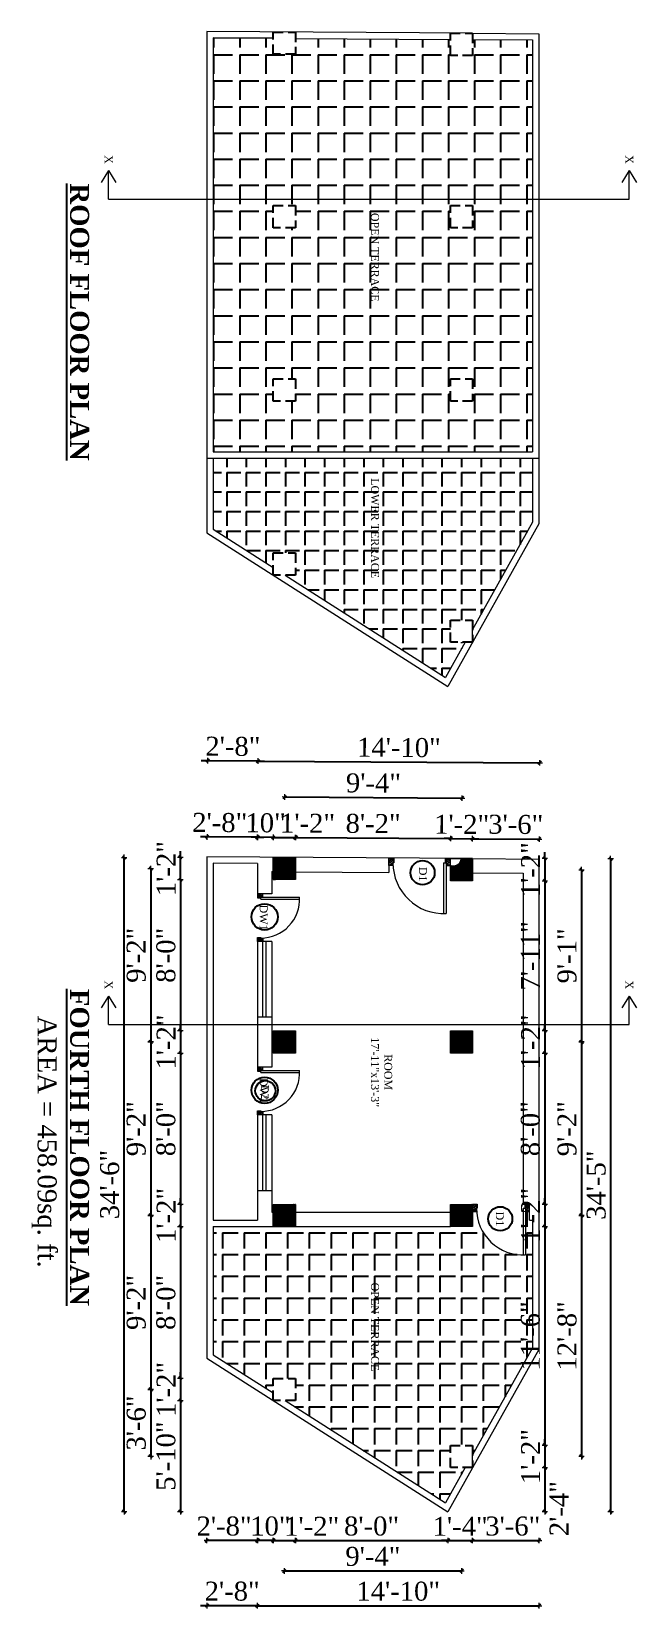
# Model space of a CAD drawing. Header units: inches. Extents: x 4069 to 91030, y -7803 to 12535.
# Drawn here: x 34035 to 34418, y 3922 to 4919 of the extents above; entities that cross this region are included whole.
import ezdxf

# ---------------------------------------------------------------- set-up
doc = ezdxf.new("R2010")
doc.units = ezdxf.units.IN
doc.header["$LTSCALE"] = 5
doc.header["$MEASUREMENT"] = 0
doc.linetypes.add('HIDDEN', pattern=[0.375, 0.25, -0.125])
for name, color, linetype, lineweight in [('A-WALL', 7, 'Continuous', 9), ('Dimension', 7, 'Continuous', 18), ('DOOR', 62, 'Continuous', 0)]:
    doc.layers.add(name, color=color, linetype=linetype, lineweight=lineweight)
doc.layers.add('dim line', color=7, linetype='Continuous', lineweight=15, true_color=0xfab2b2)
doc.layers.add('TEXT', color=6, linetype='Continuous')
doc.layers.add('WALL', color=7, linetype='Continuous')
doc.styles.add('ordinary', font='times.ttf')
doc.dimstyles.new('Copy of 96', dxfattribs={"dimtxt": 7, "dimasz": 4, "dimexe": 0.5, "dimexo": 0.5, "dimgap": 3, "dimtad": 1, "dimdec": 1, "dimzin": 11, "dimdsep": 46, "dimlunit": 4, "dimtxsty": 'ordinary', "dimblk": 'OBLIQUE', "dimcen": 0.09, "dimse1": 1, "dimse2": 1, "dimclrt": 6, "dimazin": 0, "dimtfac": 1, "dimtdec": 1, "dimtix": 1, "dimtmove": 2, "dimatfit": 3, "dimldrblk": 'leader', "dimfxl": 0.5, "dimfxlon": 1, "dimtolj": 1, "dimtzin": 0, "dimarcsym": 0})
pattern_1 = [(315, (32698.64002, 28709.20397), (0.08838834765, 0.08838834765), [])]
pattern_2 = [(270, (32698.64, 32657.208), (16.5, -7e-15), [12, -4.5]), (360, (32698.64, 32657.208), (8e-15, 16.5), [12, -4.5])]

msp = doc.modelspace()

# ---------------------------------------------------------------- texts
at = {"layer": 'TEXT', "style": 'ordinary'}
for s, rotation, p in [('X', 270, (34081.74, 4840.72, -0.17)), ('X', 270, (34410.95, 4840.72, -0.17)), ('D1', 269.51424, (34280.56, 4390.86, -0.17)), ('DW1', 270.00039, (34179.8, 4366.93, -0.17)), ('X', 270, (34081.74, 4318.96, -0.17)), ('X', 270, (34410.95, 4318.96, -0.17)), ('DW1', 270.00039, (34179.8, 4257.31, -0.17)), ('D2', 270.48576, (34180.58, 4253.01, -0.17)), ('D1', 270, (34329.13, 4172.89, -0.17))]:
    msp.add_text(s, height=5, rotation=rotation, dxfattribs=at).set_placement(p)
at = {"layer": 'TEXT', "char_height": 12, "width": 219.8151, "attachment_point": 8, "rotation": 269.99961, "style": 'ordinary'}
for s, insert in [('{\\fTimes New Roman|b1|i0|c0|p18;\\LROOF FLOOR PLAN}', (34059.72, 4735.23, 58)), ('{\\fTimes New Roman|b1|i0|c0|p18;\\LFOURTH FLOOR PLAN}', (34059.72, 4213.47, 58)), ('AREA = 458.09sq. ft.', (34035.48, 4217.06, 58))]:
    msp.add_mtext(s, dxfattribs=dict(at, insert=insert))
at = {"layer": 'TEXT', "char_height": 5, "attachment_point": 8, "rotation": 269.99961, "style": 'ordinary'}
for s, insert in [('OPEN TERRACE', (34250.14, 4776.21, 58)), ('LOWER TERRACE', (34250.14, 4604.94, 58)), ('ROOM\\P17\'-11"x13\'-3"', (34250.14, 4261.03, 58)), ('OPEN TERRACE', (34250.14, 4100, 58))]:
    msp.add_mtext_dynamic_manual_height_columns(s, width=101.5687, gutter_width=1720.72, heights=[0], dxfattribs=dict(at, insert=insert))

# ---------------------------------------------------------------- blocks, each defined once
blk = doc.blocks.new('A$C27B36B59')
at = {"layer": 'DOOR'}
for p, q in [((0, 4), (0, 0)), ((2.5, 4), (0, 4)), ((0, 0), (3, 0)), ((2.5, 2.5), (2.5, 4)), ((3, 2.5), (2.5, 2.5)), ((3, 0), (3, 2.5))]:
    blk.add_line(p, q, dxfattribs=at)
for centre, radius, start, end in [((-1.4, -0.54), 4.75, 22.14107, 72.83803), ((1.34, 2.09), 1.64, 45.13802, 144.89476), ((2.21, 0.3), 2.49, 83.31492, 152.65798), ((0.13, 0.37), 2.05, 349.48753, 93.68048), ((1.96, -0.47), 2.01, 58.74475, 166.49498), ((-0.06, 0.32), 1.13, 343.54197, 86.94698), ((2.08, -0.4), 1.17, 38.28162, 160.15192)]:
    blk.add_arc(centre, radius, start, end, dxfattribs=at)
blk = doc.blocks.new('D2')
at = {"layer": 'DOOR'}
for p, q in [((74473.95, 24047.59), (74473.95, 24018.09)), ((74473.95, 24047.59), (74475.45, 24047.59)), ((74475.45, 24047.59), (74475.45, 24018.13))]:
    blk.add_line(p, q, dxfattribs=at)
blk.add_arc((74473.95, 24047.59), 29.5, 180, 272.9146, dxfattribs=at)
at = {"layer": 'DOOR', "xscale": -1, "rotation": 180}
blk.add_blockref('A$C27B36B59', (74441.95, 24050.09), dxfattribs=at)
at = {"layer": 'DOOR', "rotation": 180}
blk.add_blockref('A$C27B36B59', (74477.95, 24050.09), dxfattribs=at)
blk = doc.blocks.new('oblique')
at = {"color": 0, "lineweight": -2}
blk.add_line((0.25, 0.25), (-0.25, -0.25), dxfattribs=at)
at = {"layer": 'dim line', "lineweight": 9}
for p, q in [((-0.4375, 0), (0.4375, 0)), ((0, 0.4375), (0, -0.4375))]:
    blk.add_line(p, q, dxfattribs=at)
blk = doc.blocks.new('*D1469')
at = {"layer": 'A-WALL', "color": 0, "lineweight": -2, "ltscale": 50, "transparency": 16777216}
for p, q in [((34129.6, 4396.75), (34129.6, 4400.75)), ((34129.6, 4382.75), (34129.6, 4396.75)), ((34129.6, 4382.75), (34129.6, 4378.75))]:
    blk.add_line(p, q, dxfattribs=at)
at = {"layer": 'Defpoints', "color": 0, "ltscale": 50, "transparency": 16777216}
for p in [(34129.6, 4396.75), (34188.36, 4396.75, -58.17), (34188.36, 4382.75, -58.17)]:
    blk.add_point(p, dxfattribs=at)
at = {"layer": 'A-WALL', "color": 0, "lineweight": -2, "ltscale": 50, "transparency": 16777216, "xscale": 4, "yscale": 4, "zscale": 4}
for p, rotation in [((34129.6, 4396.75), 270), ((34129.6, 4382.75), 90)]:
    blk.add_blockref('oblique', p, dxfattribs=dict(at, rotation=rotation))
at = {"layer": 'A-WALL', "color": 6, "ltscale": 50, "transparency": 16777216, "insert": (34120.6, 4389.75), "char_height": 12, "attachment_point": 5, "rotation": 90, "style": 'ordinary'}
blk.add_mtext('\\A1;1\'-2"', dxfattribs=at)
blk = doc.blocks.new('_OBLIQUE')
at = {"color": 0, "linetype": 'ByBlock'}
blk.add_line((-0.5, -0.5), (0.5, 0.5), dxfattribs=at)
blk = doc.blocks.new('leader')
at = {"layer": 'Dimension'}
for p, q in [((0, -4.33), (0, 4.33)), ((-4.42, 0), (4.42, 0))]:
    blk.add_line(p, q, dxfattribs=at)
blk = doc.blocks.new('*D1470')
at = {"layer": 'A-WALL', "color": 0, "lineweight": -2, "ltscale": 5, "transparency": 16777216}
blk.add_line((34129.6, 4382.75), (34129.6, 4287.13), dxfattribs=at)
at = {"layer": 'Defpoints', "color": 0, "ltscale": 5, "transparency": 16777216}
for p in [(34188.36, 4382.75, -58.17), (34129.6, 4287.13), (34188.36, 4287.13, -58.17)]:
    blk.add_point(p, dxfattribs=at)
at = {"layer": 'A-WALL', "color": 0, "lineweight": -2, "ltscale": 5, "transparency": 16777216, "xscale": 4, "yscale": 4, "zscale": 4}
for p, rotation in [((34129.6, 4382.75), 90), ((34129.6, 4287.13), 270)]:
    blk.add_blockref('oblique', p, dxfattribs=dict(at, rotation=rotation))
at = {"layer": 'A-WALL', "color": 6, "ltscale": 5, "transparency": 16777216, "insert": (34120.5, 4334.94), "char_height": 12, "attachment_point": 5, "rotation": 90, "style": 'ordinary'}
blk.add_mtext('\\A1;8\'-0"', dxfattribs=at)
blk = doc.blocks.new('*D1471')
at = {"layer": 'A-WALL', "color": 0, "lineweight": -2, "ltscale": 5, "transparency": 16777216}
for p, q in [((34129.6, 4287.13), (34129.6, 4291.13)), ((34129.6, 4287.13), (34129.6, 4273.13)), ((34129.6, 4273.13), (34129.6, 4269.13))]:
    blk.add_line(p, q, dxfattribs=at)
at = {"layer": 'Defpoints', "color": 0, "ltscale": 5, "transparency": 16777216}
for p in [(34188.36, 4287.13, -58.17), (34129.6, 4273.13), (34188.36, 4273.13, -58.17)]:
    blk.add_point(p, dxfattribs=at)
at = {"layer": 'A-WALL', "color": 0, "lineweight": -2, "ltscale": 5, "transparency": 16777216, "xscale": 4, "yscale": 4, "zscale": 4}
for p, rotation in [((34129.6, 4287.13), 270), ((34129.6, 4273.13), 90)]:
    blk.add_blockref('oblique', p, dxfattribs=dict(at, rotation=rotation))
at = {"layer": 'A-WALL', "color": 6, "ltscale": 5, "transparency": 16777216, "insert": (34120.6, 4280.13), "char_height": 12, "attachment_point": 5, "rotation": 90, "style": 'ordinary'}
blk.add_mtext('\\A1;1\'-2"', dxfattribs=at)
blk = doc.blocks.new('*D1472')
at = {"layer": 'A-WALL', "color": 0, "lineweight": -2, "ltscale": 5, "transparency": 16777216}
blk.add_line((34129.6, 4273.13), (34129.6, 4177.5), dxfattribs=at)
at = {"layer": 'Defpoints', "color": 0, "ltscale": 5, "transparency": 16777216}
for p in [(34188.36, 4273.13, -58.17), (34129.6, 4177.5), (34188.36, 4177.5, -58.17)]:
    blk.add_point(p, dxfattribs=at)
at = {"layer": 'A-WALL', "color": 0, "lineweight": -2, "ltscale": 5, "transparency": 16777216, "xscale": 4, "yscale": 4, "zscale": 4}
for p, rotation in [((34129.6, 4273.13), 90), ((34129.6, 4177.5), 270)]:
    blk.add_blockref('oblique', p, dxfattribs=dict(at, rotation=rotation))
at = {"layer": 'A-WALL', "color": 6, "ltscale": 5, "transparency": 16777216, "insert": (34120.5, 4225.32), "char_height": 12, "attachment_point": 5, "rotation": 90, "style": 'ordinary'}
blk.add_mtext('\\A1;8\'-0"', dxfattribs=at)
blk = doc.blocks.new('*D1473')
at = {"layer": 'A-WALL', "color": 0, "lineweight": -2, "ltscale": 5, "transparency": 16777216}
for p, q in [((34129.6, 4177.5), (34129.6, 4181.5)), ((34129.6, 4177.5), (34129.6, 4163.5)), ((34129.6, 4163.5), (34129.6, 4159.5))]:
    blk.add_line(p, q, dxfattribs=at)
at = {"layer": 'Defpoints', "color": 0, "ltscale": 5, "transparency": 16777216}
for p in [(34188.36, 4177.5, -58.17), (34129.6, 4163.5), (34188.36, 4163.5, -58.17)]:
    blk.add_point(p, dxfattribs=at)
at = {"layer": 'A-WALL', "color": 0, "lineweight": -2, "ltscale": 5, "transparency": 16777216, "xscale": 4, "yscale": 4, "zscale": 4}
for p, rotation in [((34129.6, 4177.5), 270), ((34129.6, 4163.5), 90)]:
    blk.add_blockref('oblique', p, dxfattribs=dict(at, rotation=rotation))
at = {"layer": 'A-WALL', "color": 6, "ltscale": 5, "transparency": 16777216, "insert": (34120.6, 4170.5), "char_height": 12, "attachment_point": 5, "rotation": 90, "style": 'ordinary'}
blk.add_mtext('\\A1;1\'-2"', dxfattribs=at)
blk = doc.blocks.new('*D1474')
at = {"layer": 'A-WALL', "color": 0, "lineweight": -2, "ltscale": 5, "transparency": 16777216}
blk.add_line((34129.6, 4163.5), (34129.6, 4067.5), dxfattribs=at)
at = {"layer": 'Defpoints', "color": 0, "ltscale": 5, "transparency": 16777216}
for p in [(34188.36, 4163.5, -58.17), (34129.6, 4067.5), (34188.36, 4067.5)]:
    blk.add_point(p, dxfattribs=at)
at = {"layer": 'A-WALL', "color": 0, "lineweight": -2, "ltscale": 5, "transparency": 16777216, "xscale": 4, "yscale": 4, "zscale": 4}
for p, rotation in [((34129.6, 4163.5), 90), ((34129.6, 4067.5), 270)]:
    blk.add_blockref('oblique', p, dxfattribs=dict(at, rotation=rotation))
at = {"layer": 'A-WALL', "color": 6, "ltscale": 5, "transparency": 16777216, "insert": (34120.5, 4115.5), "char_height": 12, "attachment_point": 5, "rotation": 90, "style": 'ordinary'}
blk.add_mtext('\\A1;8\'-0"', dxfattribs=at)
blk = doc.blocks.new('*D1475')
at = {"layer": 'A-WALL', "color": 0, "lineweight": -2, "ltscale": 5, "transparency": 16777216}
for p, q in [((34129.6, 4067.5), (34129.6, 4071.5)), ((34129.6, 4067.5), (34129.6, 4053.5)), ((34129.6, 4053.5), (34129.6, 4049.5))]:
    blk.add_line(p, q, dxfattribs=at)
at = {"layer": 'Defpoints', "color": 0, "ltscale": 5, "transparency": 16777216}
for p in [(34188.36, 4067.5), (34129.6, 4053.5), (34188.36, 4053.5, -58.17)]:
    blk.add_point(p, dxfattribs=at)
at = {"layer": 'A-WALL', "color": 0, "lineweight": -2, "ltscale": 5, "transparency": 16777216, "xscale": 4, "yscale": 4, "zscale": 4}
for p, rotation in [((34129.6, 4067.5), 270), ((34129.6, 4053.5), 90)]:
    blk.add_blockref('oblique', p, dxfattribs=dict(at, rotation=rotation))
at = {"layer": 'A-WALL', "color": 6, "ltscale": 5, "transparency": 16777216, "insert": (34120.6, 4060.5), "char_height": 12, "attachment_point": 5, "rotation": 90, "style": 'ordinary'}
blk.add_mtext('\\A1;1\'-2"', dxfattribs=at)
blk = doc.blocks.new('*D1356')
at = {"layer": 'A-WALL', "color": 0, "lineweight": -2, "ltscale": 5, "transparency": 16777216}
blk.add_line((34110.85, 4389.75), (34110.85, 4280.13), dxfattribs=at)
at = {"layer": 'Defpoints', "color": 0, "ltscale": 5, "transparency": 16777216}
for p in [(34195.36, 4389.75, -58.17), (34110.85, 4280.13), (34195.36, 4280.13, -58.17)]:
    blk.add_point(p, dxfattribs=at)
at = {"layer": 'A-WALL', "color": 0, "lineweight": -2, "ltscale": 5, "transparency": 16777216, "xscale": 4, "yscale": 4, "zscale": 4}
for p, rotation in [((34110.85, 4389.75), 90), ((34110.85, 4280.13), 270)]:
    blk.add_blockref('oblique', p, dxfattribs=dict(at, rotation=rotation))
at = {"layer": 'A-WALL', "color": 6, "ltscale": 5, "transparency": 16777216, "insert": (34101.73, 4334.94), "char_height": 12, "attachment_point": 5, "rotation": 90, "style": 'ordinary'}
blk.add_mtext('\\A1;9\'-2"', dxfattribs=at)
blk = doc.blocks.new('*D1476')
at = {"layer": 'A-WALL', "color": 0, "lineweight": -2, "ltscale": 5, "transparency": 16777216}
blk.add_line((34110.85, 4280.13), (34110.85, 4170.5), dxfattribs=at)
at = {"layer": 'Defpoints', "color": 0, "ltscale": 5, "transparency": 16777216}
for p in [(34195.36, 4280.13, -58.17), (34110.85, 4170.5), (34195.36, 4170.5, -58.17)]:
    blk.add_point(p, dxfattribs=at)
at = {"layer": 'A-WALL', "color": 0, "lineweight": -2, "ltscale": 5, "transparency": 16777216, "xscale": 4, "yscale": 4, "zscale": 4}
for p, rotation in [((34110.85, 4280.13), 90), ((34110.85, 4170.5), 270)]:
    blk.add_blockref('oblique', p, dxfattribs=dict(at, rotation=rotation))
at = {"layer": 'A-WALL', "color": 6, "ltscale": 5, "transparency": 16777216, "insert": (34101.73, 4225.32), "char_height": 12, "attachment_point": 5, "rotation": 90, "style": 'ordinary'}
blk.add_mtext('\\A1;9\'-2"', dxfattribs=at)
blk = doc.blocks.new('*D1477')
at = {"layer": 'A-WALL', "color": 0, "lineweight": -2, "ltscale": 5, "transparency": 16777216}
blk.add_line((34110.85, 4170.5), (34110.85, 4060.5), dxfattribs=at)
at = {"layer": 'Defpoints', "color": 0, "ltscale": 5, "transparency": 16777216}
for p in [(34195.36, 4170.5, -58.17), (34110.85, 4060.5), (34195.36, 4060.5, -58.17)]:
    blk.add_point(p, dxfattribs=at)
at = {"layer": 'A-WALL', "color": 0, "lineweight": -2, "ltscale": 5, "transparency": 16777216, "xscale": 4, "yscale": 4, "zscale": 4}
for p, rotation in [((34110.85, 4170.5), 90), ((34110.85, 4060.5), 270)]:
    blk.add_blockref('oblique', p, dxfattribs=dict(at, rotation=rotation))
at = {"layer": 'A-WALL', "color": 6, "ltscale": 5, "transparency": 16777216, "insert": (34101.73, 4115.5), "char_height": 12, "attachment_point": 5, "rotation": 90, "style": 'ordinary'}
blk.add_mtext('\\A1;9\'-2"', dxfattribs=at)
blk = doc.blocks.new('*D1357')
at = {"layer": 'A-WALL', "color": 0, "lineweight": -2, "ltscale": 5, "transparency": 16777216}
blk.add_line((34094.04, 3983.17), (34094.04, 4396.84), dxfattribs=at)
at = {"layer": 'Defpoints', "color": 0, "ltscale": 5, "transparency": 16777216}
for p in [(34094.04, 4396.84), (34188.36, 4396.84, -58.17), (34298.7, 3983.17, -58)]:
    blk.add_point(p, dxfattribs=at)
at = {"layer": 'A-WALL', "color": 0, "lineweight": -2, "ltscale": 5, "transparency": 16777216, "xscale": 4, "yscale": 4, "zscale": 4}
for p, rotation in [((34094.04, 4396.84), 90), ((34094.04, 3983.17), 270)]:
    blk.add_blockref('oblique', p, dxfattribs=dict(at, rotation=rotation))
at = {"layer": 'A-WALL', "color": 6, "ltscale": 5, "transparency": 16777216, "insert": (34084.94, 4190), "char_height": 12, "attachment_point": 5, "rotation": 90, "style": 'ordinary'}
blk.add_mtext('\\A1;34\'-6"', dxfattribs=at)
blk = doc.blocks.new('*D1478')
at = {"layer": 'A-WALL', "color": 0, "lineweight": -2, "ltscale": 50, "transparency": 16777216}
for p, q in [((34360.07, 4396.02), (34360.07, 4400.02)), ((34360.07, 4396.02), (34360.07, 4382.02)), ((34360.07, 4382.02), (34360.07, 4378.02))]:
    blk.add_line(p, q, dxfattribs=at)
at = {"layer": 'Defpoints', "color": 0, "ltscale": 50, "transparency": 16777216}
for p in [(34314.36, 4396.02, -58.17), (34314.36, 4382.02, -58.17), (34360.07, 4382.02)]:
    blk.add_point(p, dxfattribs=at)
at = {"layer": 'A-WALL', "color": 0, "lineweight": -2, "ltscale": 50, "transparency": 16777216, "xscale": 4, "yscale": 4, "zscale": 4}
for p, rotation in [((34360.07, 4396.02), 270), ((34360.07, 4382.02), 90)]:
    blk.add_blockref('oblique', p, dxfattribs=dict(at, rotation=rotation))
at = {"layer": 'A-WALL', "color": 6, "ltscale": 50, "transparency": 16777216, "insert": (34351.07, 4389.02), "char_height": 12, "attachment_point": 5, "rotation": 90, "style": 'ordinary'}
blk.add_mtext('\\A1;1\'-2"', dxfattribs=at)
blk = doc.blocks.new('*D1479')
at = {"layer": 'A-WALL', "color": 0, "lineweight": -2, "ltscale": 5, "transparency": 16777216}
blk.add_line((34360.07, 4382.02), (34360.07, 4287.13), dxfattribs=at)
at = {"layer": 'Defpoints', "color": 0, "ltscale": 5, "transparency": 16777216}
for p in [(34314.36, 4382.02, -58.17), (34314.36, 4287.13, -58.17), (34360.07, 4287.13)]:
    blk.add_point(p, dxfattribs=at)
at = {"layer": 'A-WALL', "color": 0, "lineweight": -2, "ltscale": 5, "transparency": 16777216, "xscale": 4, "yscale": 4, "zscale": 4}
for p, rotation in [((34360.07, 4382.02), 90), ((34360.07, 4287.13), 270)]:
    blk.add_blockref('oblique', p, dxfattribs=dict(at, rotation=rotation))
at = {"layer": 'A-WALL', "color": 6, "ltscale": 5, "transparency": 16777216, "insert": (34350.95, 4334.57), "char_height": 12, "attachment_point": 5, "rotation": 90, "style": 'ordinary'}
blk.add_mtext('\\A1;7\'-11"', dxfattribs=at)
blk = doc.blocks.new('*D1358')
at = {"layer": 'A-WALL', "color": 0, "lineweight": -2, "ltscale": 5, "transparency": 16777216}
for p, q in [((34360.07, 4287.13), (34360.07, 4291.13)), ((34360.07, 4287.13), (34360.07, 4273.13)), ((34360.07, 4273.13), (34360.07, 4269.13))]:
    blk.add_line(p, q, dxfattribs=at)
at = {"layer": 'Defpoints', "color": 0, "ltscale": 5, "transparency": 16777216}
for p in [(34314.36, 4287.13, -58.17), (34314.36, 4273.13, -58.17), (34360.07, 4273.13)]:
    blk.add_point(p, dxfattribs=at)
at = {"layer": 'A-WALL', "color": 0, "lineweight": -2, "ltscale": 5, "transparency": 16777216, "xscale": 4, "yscale": 4, "zscale": 4}
for p, rotation in [((34360.07, 4287.13), 270), ((34360.07, 4273.13), 90)]:
    blk.add_blockref('oblique', p, dxfattribs=dict(at, rotation=rotation))
at = {"layer": 'A-WALL', "color": 6, "ltscale": 5, "transparency": 16777216, "insert": (34351.07, 4280.13), "char_height": 12, "attachment_point": 5, "rotation": 90, "style": 'ordinary'}
blk.add_mtext('\\A1;1\'-2"', dxfattribs=at)
blk = doc.blocks.new('*D1480')
at = {"layer": 'A-WALL', "color": 0, "lineweight": -2, "ltscale": 5, "transparency": 16777216}
blk.add_line((34360.07, 4273.13), (34360.07, 4177.5), dxfattribs=at)
at = {"layer": 'Defpoints', "color": 0, "ltscale": 5, "transparency": 16777216}
for p in [(34314.36, 4273.13, -58.17), (34314.36, 4177.5, -58.17), (34360.07, 4177.5)]:
    blk.add_point(p, dxfattribs=at)
at = {"layer": 'A-WALL', "color": 0, "lineweight": -2, "ltscale": 5, "transparency": 16777216, "xscale": 4, "yscale": 4, "zscale": 4}
for p, rotation in [((34360.07, 4273.13), 90), ((34360.07, 4177.5), 270)]:
    blk.add_blockref('oblique', p, dxfattribs=dict(at, rotation=rotation))
at = {"layer": 'A-WALL', "color": 6, "ltscale": 5, "transparency": 16777216, "insert": (34350.97, 4225.32), "char_height": 12, "attachment_point": 5, "rotation": 90, "style": 'ordinary'}
blk.add_mtext('\\A1;8\'-0"', dxfattribs=at)
blk = doc.blocks.new('*D1481')
at = {"layer": 'A-WALL', "color": 0, "lineweight": -2, "ltscale": 5, "transparency": 16777216}
for p, q in [((34360.07, 4177.5), (34360.07, 4181.5)), ((34360.07, 4177.5), (34360.07, 4163.5)), ((34360.07, 4163.5), (34360.07, 4159.5))]:
    blk.add_line(p, q, dxfattribs=at)
at = {"layer": 'Defpoints', "color": 0, "ltscale": 5, "transparency": 16777216}
for p in [(34314.36, 4177.5, -58.17), (34314.36, 4163.5, -58.17), (34360.07, 4163.5)]:
    blk.add_point(p, dxfattribs=at)
at = {"layer": 'A-WALL', "color": 0, "lineweight": -2, "ltscale": 5, "transparency": 16777216, "xscale": 4, "yscale": 4, "zscale": 4}
for p, rotation in [((34360.07, 4177.5), 270), ((34360.07, 4163.5), 90)]:
    blk.add_blockref('oblique', p, dxfattribs=dict(at, rotation=rotation))
at = {"layer": 'A-WALL', "color": 6, "ltscale": 5, "transparency": 16777216, "insert": (34351.07, 4170.5), "char_height": 12, "attachment_point": 5, "rotation": 90, "style": 'ordinary'}
blk.add_mtext('\\A1;1\'-2"', dxfattribs=at)
blk = doc.blocks.new('*D1359')
at = {"layer": 'A-WALL', "color": 0, "lineweight": -2, "ltscale": 5, "transparency": 16777216}
blk.add_line((34360.07, 4163.5), (34360.07, 4025.05), dxfattribs=at)
at = {"layer": 'Defpoints', "color": 0, "ltscale": 5, "transparency": 16777216}
for p in [(34314.36, 4163.5, -58.17), (34314.36, 4025.05, -58.17), (34360.07, 4025.05)]:
    blk.add_point(p, dxfattribs=at)
at = {"layer": 'A-WALL', "color": 0, "lineweight": -2, "ltscale": 5, "transparency": 16777216, "xscale": 4, "yscale": 4, "zscale": 4}
for p, rotation in [((34360.07, 4163.5), 90), ((34360.07, 4025.05), 270)]:
    blk.add_blockref('oblique', p, dxfattribs=dict(at, rotation=rotation))
at = {"layer": 'A-WALL', "color": 6, "ltscale": 5, "transparency": 16777216, "insert": (34350.97, 4094.28), "char_height": 12, "attachment_point": 5, "rotation": 90, "style": 'ordinary'}
blk.add_mtext('\\A1;11\'-6"', dxfattribs=at)
blk = doc.blocks.new('*D1482')
at = {"layer": 'A-WALL', "color": 0, "lineweight": -2, "ltscale": 5, "transparency": 16777216}
for p, q in [((34360.07, 4025.05), (34360.07, 4029.05)), ((34360.07, 4025.05), (34360.07, 4011.05)), ((34360.07, 4011.05), (34360.07, 4007.05))]:
    blk.add_line(p, q, dxfattribs=at)
at = {"layer": 'Defpoints', "color": 0, "ltscale": 5, "transparency": 16777216}
for p in [(34314.36, 4025.05, -58.17), (34314.36, 4011.05, -58.17), (34360.07, 4011.05)]:
    blk.add_point(p, dxfattribs=at)
at = {"layer": 'A-WALL', "color": 0, "lineweight": -2, "ltscale": 5, "transparency": 16777216, "xscale": 4, "yscale": 4, "zscale": 4}
for p, rotation in [((34360.07, 4025.05), 270), ((34360.07, 4011.05), 90)]:
    blk.add_blockref('oblique', p, dxfattribs=dict(at, rotation=rotation))
at = {"layer": 'A-WALL', "color": 6, "ltscale": 5, "transparency": 16777216, "insert": (34351.07, 4018.05), "char_height": 12, "attachment_point": 5, "rotation": 90, "style": 'ordinary'}
blk.add_mtext('\\A1;1\'-2"', dxfattribs=at)
blk = doc.blocks.new('*D1360')
at = {"layer": 'A-WALL', "color": 0, "lineweight": -2, "ltscale": 5, "transparency": 16777216}
blk.add_line((34383.26, 4389.02), (34383.26, 4280.13), dxfattribs=at)
at = {"layer": 'Defpoints', "color": 0, "ltscale": 5, "transparency": 16777216}
for p in [(34307.36, 4389.02, -58.17), (34307.36, 4280.13, -58.17), (34383.26, 4280.13)]:
    blk.add_point(p, dxfattribs=at)
at = {"layer": 'A-WALL', "color": 0, "lineweight": -2, "ltscale": 5, "transparency": 16777216, "xscale": 4, "yscale": 4, "zscale": 4}
for p, rotation in [((34383.26, 4389.02), 90), ((34383.26, 4280.13), 270)]:
    blk.add_blockref('oblique', p, dxfattribs=dict(at, rotation=rotation))
at = {"layer": 'A-WALL', "color": 6, "ltscale": 5, "transparency": 16777216, "insert": (34374.14, 4334.57), "char_height": 12, "attachment_point": 5, "rotation": 90, "style": 'ordinary'}
blk.add_mtext('\\A1;9\'-1"', dxfattribs=at)
blk = doc.blocks.new('*D1483')
at = {"layer": 'A-WALL', "color": 0, "lineweight": -2, "ltscale": 5, "transparency": 16777216}
blk.add_line((34383.26, 4280.13), (34383.26, 4170.5), dxfattribs=at)
at = {"layer": 'Defpoints', "color": 0, "ltscale": 5, "transparency": 16777216}
for p in [(34307.36, 4280.13, -58.17), (34307.36, 4170.5, -58.17), (34383.26, 4170.5)]:
    blk.add_point(p, dxfattribs=at)
at = {"layer": 'A-WALL', "color": 0, "lineweight": -2, "ltscale": 5, "transparency": 16777216, "xscale": 4, "yscale": 4, "zscale": 4}
for p, rotation in [((34383.26, 4280.13), 90), ((34383.26, 4170.5), 270)]:
    blk.add_blockref('oblique', p, dxfattribs=dict(at, rotation=rotation))
at = {"layer": 'A-WALL', "color": 6, "ltscale": 5, "transparency": 16777216, "insert": (34374.14, 4225.32), "char_height": 12, "attachment_point": 5, "rotation": 90, "style": 'ordinary'}
blk.add_mtext('\\A1;9\'-2"', dxfattribs=at)
blk = doc.blocks.new('*D1484')
at = {"layer": 'A-WALL', "color": 0, "lineweight": -2, "ltscale": 5, "transparency": 16777216}
blk.add_line((34383.26, 4170.5), (34383.26, 4018.05), dxfattribs=at)
at = {"layer": 'Defpoints', "color": 0, "ltscale": 5, "transparency": 16777216}
for p in [(34307.36, 4170.5, -58.17), (34307.36, 4018.05, -58.17), (34383.26, 4018.05)]:
    blk.add_point(p, dxfattribs=at)
at = {"layer": 'A-WALL', "color": 0, "lineweight": -2, "ltscale": 5, "transparency": 16777216, "xscale": 4, "yscale": 4, "zscale": 4}
for p, rotation in [((34383.26, 4170.5), 90), ((34383.26, 4018.05), 270)]:
    blk.add_blockref('oblique', p, dxfattribs=dict(at, rotation=rotation))
at = {"layer": 'A-WALL', "color": 6, "ltscale": 5, "transparency": 16777216, "insert": (34374.16, 4094.28), "char_height": 12, "attachment_point": 5, "rotation": 90, "style": 'ordinary'}
blk.add_mtext('\\A1;12\'-8"', dxfattribs=at)
blk = doc.blocks.new('*D1361')
at = {"layer": 'A-WALL', "color": 0, "lineweight": -2, "ltscale": 5, "transparency": 16777216}
blk.add_line((34401.7, 4396.02), (34401.7, 3983.17), dxfattribs=at)
at = {"layer": 'Defpoints', "color": 0, "ltscale": 5, "transparency": 16777216}
for p in [(34314.36, 4396.02, -58.17), (34298.7, 3983.17, -58), (34401.7, 3983.17)]:
    blk.add_point(p, dxfattribs=at)
at = {"layer": 'A-WALL', "color": 0, "lineweight": -2, "ltscale": 5, "transparency": 16777216, "xscale": 4, "yscale": 4, "zscale": 4}
for p, rotation in [((34401.7, 4396.02), 90), ((34401.7, 3983.17), 270)]:
    blk.add_blockref('oblique', p, dxfattribs=dict(at, rotation=rotation))
at = {"layer": 'A-WALL', "color": 6, "ltscale": 5, "transparency": 16777216, "insert": (34392.59, 4189.59), "char_height": 12, "attachment_point": 5, "rotation": 90, "style": 'ordinary'}
blk.add_mtext('\\A1;34\'-5"', dxfattribs=at)
blk = doc.blocks.new('*D1362')
at = {"layer": 'A-WALL', "color": 0, "lineweight": -2, "ltscale": 50, "transparency": 16777216}
blk.add_line((34188.44, 4409.46), (34202.44, 4409.37), dxfattribs=at)
at = {"layer": 'Defpoints', "color": 0, "ltscale": 50, "transparency": 16777216}
for p in [(34202.44, 4409.37), (34188.36, 4396.84, -58.17), (34202.36, 4396.75, -58.17)]:
    blk.add_point(p, dxfattribs=at)
at = {"layer": 'A-WALL', "color": 0, "lineweight": -2, "ltscale": 50, "transparency": 16777216, "xscale": 4, "yscale": 4, "zscale": 4}
for p, rotation in [((34188.44, 4409.46), 179.6259071472626), ((34202.44, 4409.37), 359.6259071472626)]:
    blk.add_blockref('oblique', p, dxfattribs=dict(at, rotation=rotation))
at = {"layer": 'A-WALL', "color": 6, "ltscale": 50, "transparency": 16777216, "insert": (34210.05, 4418.42), "char_height": 12, "attachment_point": 5, "rotation": 359.62591, "style": 'ordinary'}
blk.add_mtext('\\A1;1\'-2"', dxfattribs=at)
blk = doc.blocks.new('*D1363')
at = {"layer": 'A-WALL', "color": 0, "lineweight": -2, "ltscale": 5, "transparency": 16777216}
blk.add_line((34202.44, 4409.37), (34300.44, 4408.73), dxfattribs=at)
at = {"layer": 'Defpoints', "color": 0, "ltscale": 5, "transparency": 16777216}
for p in [(34300.44, 4408.73), (34202.36, 4396.75, -58.17), (34300.36, 4396.02, -58.17)]:
    blk.add_point(p, dxfattribs=at)
at = {"layer": 'A-WALL', "color": 0, "lineweight": -2, "ltscale": 5, "transparency": 16777216, "xscale": 4, "yscale": 4, "zscale": 4}
for p, rotation in [((34202.44, 4409.37), 179.6259071471166), ((34300.44, 4408.73), 359.6259071471166)]:
    blk.add_blockref('oblique', p, dxfattribs=dict(at, rotation=rotation))
at = {"layer": 'A-WALL', "color": 6, "ltscale": 5, "transparency": 16777216, "insert": (34251.5, 4418.16), "char_height": 12, "attachment_point": 5, "rotation": 359.62591, "style": 'ordinary'}
blk.add_mtext('\\A1;8\'-2"', dxfattribs=at)
blk = doc.blocks.new('*D1485')
at = {"layer": 'A-WALL', "color": 0, "lineweight": -2, "ltscale": 5, "transparency": 16777216}
for p, q in [((34300.44, 4408.73), (34296.44, 4408.76)), ((34300.44, 4408.73), (34314.44, 4408.64)), ((34314.44, 4408.64), (34318.44, 4408.62))]:
    blk.add_line(p, q, dxfattribs=at)
at = {"layer": 'Defpoints', "color": 0, "ltscale": 5, "transparency": 16777216}
for p in [(34314.44, 4408.64), (34300.36, 4396.02, -58.17), (34314.36, 4396.02, -58.17)]:
    blk.add_point(p, dxfattribs=at)
at = {"layer": 'A-WALL', "color": 0, "lineweight": -2, "ltscale": 5, "transparency": 16777216, "xscale": 4, "yscale": 4, "zscale": 4}
for p, rotation in [((34300.44, 4408.73), 359.6259071471166), ((34314.44, 4408.64), 179.6259071471166)]:
    blk.add_blockref('oblique', p, dxfattribs=dict(at, rotation=rotation))
at = {"layer": 'A-WALL', "color": 6, "ltscale": 5, "transparency": 16777216, "insert": (34307.5, 4417.69), "char_height": 12, "attachment_point": 5, "rotation": 359.62591, "style": 'ordinary'}
blk.add_mtext('\\A1;1\'-2"', dxfattribs=at)
blk = doc.blocks.new('*D1364')
at = {"layer": 'A-WALL', "color": 0, "lineweight": -2, "ltscale": 5, "transparency": 16777216}
blk.add_line((34195.66, 4435), (34307.66, 4434.27), dxfattribs=at)
at = {"layer": 'Defpoints', "color": 0, "ltscale": 5, "transparency": 16777216}
for p in [(34307.66, 4434.27), (34195.36, 4389.75, -58.17), (34307.36, 4389.02, -58.17)]:
    blk.add_point(p, dxfattribs=at)
at = {"layer": 'A-WALL', "color": 0, "lineweight": -2, "ltscale": 5, "transparency": 16777216, "xscale": 4, "yscale": 4, "zscale": 4}
for p, rotation in [((34195.66, 4435), 179.6259071471166), ((34307.66, 4434.27), 359.6259071471166)]:
    blk.add_blockref('oblique', p, dxfattribs=dict(at, rotation=rotation))
at = {"layer": 'A-WALL', "color": 6, "ltscale": 5, "transparency": 16777216, "insert": (34251.72, 4443.76), "char_height": 12, "attachment_point": 5, "rotation": 359.62591, "style": 'ordinary'}
blk.add_mtext('\\A1;9\'-4"', dxfattribs=at)
blk = doc.blocks.new('*D1365')
at = {"layer": 'A-WALL', "color": 0, "lineweight": -2, "ltscale": 5, "transparency": 16777216}
blk.add_line((34178.76, 4457.73), (34356.76, 4456.57), dxfattribs=at)
at = {"layer": 'Defpoints', "color": 0, "ltscale": 5, "transparency": 16777216}
for p in [(34356.76, 4456.57), (34178.36, 4396.9, -58.17), (34356.36, 4395.74, -58.17)]:
    blk.add_point(p, dxfattribs=at)
at = {"layer": 'A-WALL', "color": 0, "lineweight": -2, "ltscale": 5, "transparency": 16777216, "xscale": 4, "yscale": 4, "zscale": 4}
for p, rotation in [((34178.76, 4457.73), 179.6259071471166), ((34356.76, 4456.57), 359.6259071471166)]:
    blk.add_blockref('oblique', p, dxfattribs=dict(at, rotation=rotation))
at = {"layer": 'A-WALL', "color": 6, "ltscale": 5, "transparency": 16777216, "insert": (34267.82, 4466.25), "char_height": 12, "attachment_point": 5, "rotation": 359.62591, "style": 'ordinary'}
blk.add_mtext('\\A1;14\'-10"', dxfattribs=at)
blk = doc.blocks.new('*D1486')
at = {"layer": 'A-WALL', "color": 0, "lineweight": -2, "ltscale": 5, "transparency": 16777216}
blk.add_line((34360.07, 4011.05), (34360.07, 3983.17), dxfattribs=at)
at = {"layer": 'Defpoints', "color": 0, "ltscale": 5, "transparency": 16777216}
for p in [(34314.36, 4011.05, -58.17), (34298.7, 3983.17, -58), (34360.07, 3983.17)]:
    blk.add_point(p, dxfattribs=at)
at = {"layer": 'A-WALL', "color": 0, "lineweight": -2, "ltscale": 5, "transparency": 16777216, "xscale": 4, "yscale": 4, "zscale": 4}
for p, rotation in [((34360.07, 4011.05), 90), ((34360.07, 3983.17), 270)]:
    blk.add_blockref('oblique', p, dxfattribs=dict(at, rotation=rotation))
at = {"layer": 'A-WALL', "color": 6, "ltscale": 5, "transparency": 16777216, "insert": (34369.07, 3985.18), "char_height": 12, "attachment_point": 5, "rotation": 90, "style": 'ordinary'}
blk.add_mtext('\\A1;2\'-4"', dxfattribs=at)
blk = doc.blocks.new('*D1487')
at = {"layer": 'A-WALL', "color": 0, "lineweight": -2, "ltscale": 5, "transparency": 16777216}
blk.add_line((34129.6, 4053.5), (34129.6, 3983.17), dxfattribs=at)
at = {"layer": 'Defpoints', "color": 0, "ltscale": 5, "transparency": 16777216}
for p in [(34188.36, 4053.5, -58.17), (34129.6, 3983.17), (34298.7, 3983.17, -116.34)]:
    blk.add_point(p, dxfattribs=at)
at = {"layer": 'A-WALL', "color": 0, "lineweight": -2, "ltscale": 5, "transparency": 16777216, "xscale": 4, "yscale": 4, "zscale": 4}
for p, rotation in [((34129.6, 4053.5), 90), ((34129.6, 3983.17), 270)]:
    blk.add_blockref('oblique', p, dxfattribs=dict(at, rotation=rotation))
at = {"layer": 'A-WALL', "color": 6, "ltscale": 5, "transparency": 16777216, "insert": (34120.5, 4018.34), "char_height": 12, "attachment_point": 5, "rotation": 90, "style": 'ordinary'}
blk.add_mtext('\\A1;5\'-10"', dxfattribs=at)
blk = doc.blocks.new('*D1366')
at = {"layer": 'A-WALL', "color": 0, "lineweight": -2, "ltscale": 5, "transparency": 16777216}
blk.add_line((34188.36, 3964.96), (34202.36, 3964.96), dxfattribs=at)
at = {"layer": 'Defpoints', "color": 0, "ltscale": 5, "transparency": 16777216}
for p in [(34188.36, 4053.5, -58.17), (34202.36, 4053.5, -58.17), (34202.36, 3964.96)]:
    blk.add_point(p, dxfattribs=at)
at = {"layer": 'A-WALL', "color": 0, "lineweight": -2, "ltscale": 5, "transparency": 16777216, "xscale": 4, "yscale": 4, "zscale": 4, "rotation": 180}
blk.add_blockref('oblique', (34188.36, 3964.96), dxfattribs=at)
at = {"layer": 'A-WALL', "color": 0, "lineweight": -2, "ltscale": 5, "transparency": 16777216, "xscale": 4, "yscale": 4, "zscale": 4}
blk.add_blockref('oblique', (34202.36, 3964.96), dxfattribs=at)
at = {"layer": 'A-WALL', "color": 6, "ltscale": 5, "transparency": 16777216, "insert": (34212.66, 3973.96), "char_height": 12, "attachment_point": 5, "style": 'ordinary'}
blk.add_mtext('\\A1;1\'-2"', dxfattribs=at)
blk = doc.blocks.new('*D1367')
at = {"layer": 'A-WALL', "color": 0, "lineweight": -2, "ltscale": 5, "transparency": 16777216}
blk.add_line((34178.36, 3923.79), (34356.36, 3923.79), dxfattribs=at)
at = {"layer": 'Defpoints', "color": 0, "ltscale": 5, "transparency": 16777216}
for p in [(34356.36, 4085.83, -58.17), (34178.36, 4059.88, -58.17), (34356.36, 3923.79)]:
    blk.add_point(p, dxfattribs=at)
at = {"layer": 'A-WALL', "color": 0, "lineweight": -2, "ltscale": 5, "transparency": 16777216, "xscale": 4, "yscale": 4, "zscale": 4, "rotation": 180}
blk.add_blockref('oblique', (34178.36, 3923.79), dxfattribs=at)
at = {"layer": 'A-WALL', "color": 0, "lineweight": -2, "ltscale": 5, "transparency": 16777216, "xscale": 4, "yscale": 4, "zscale": 4}
blk.add_blockref('oblique', (34356.36, 3923.79), dxfattribs=at)
at = {"layer": 'A-WALL', "color": 6, "ltscale": 5, "transparency": 16777216, "insert": (34267.36, 3932.89), "char_height": 12, "attachment_point": 5, "style": 'ordinary'}
blk.add_mtext('\\A1;14\'-10"', dxfattribs=at)
blk = doc.blocks.new('*D1368')
at = {"layer": 'A-WALL', "color": 0, "lineweight": -2, "ltscale": 5, "transparency": 16777216}
blk.add_line((34202.36, 3964.96), (34298.7, 3964.96), dxfattribs=at)
at = {"layer": 'Defpoints', "color": 0, "ltscale": 5, "transparency": 16777216}
for p in [(34202.36, 4053.5, -58.17), (34298.7, 3983.17, -116.34), (34298.7, 3964.96)]:
    blk.add_point(p, dxfattribs=at)
at = {"layer": 'A-WALL', "color": 0, "lineweight": -2, "ltscale": 5, "transparency": 16777216, "xscale": 4, "yscale": 4, "zscale": 4, "rotation": 180}
blk.add_blockref('oblique', (34202.36, 3964.96), dxfattribs=at)
at = {"layer": 'A-WALL', "color": 0, "lineweight": -2, "ltscale": 5, "transparency": 16777216, "xscale": 4, "yscale": 4, "zscale": 4}
blk.add_blockref('oblique', (34298.7, 3964.96), dxfattribs=at)
at = {"layer": 'A-WALL', "color": 6, "ltscale": 5, "transparency": 16777216, "insert": (34250.53, 3974.06), "char_height": 12, "attachment_point": 5, "style": 'ordinary'}
blk.add_mtext('\\A1;8\'-0"', dxfattribs=at)
blk = doc.blocks.new('*D1369')
at = {"layer": 'A-WALL', "color": 0, "lineweight": -2, "ltscale": 5, "transparency": 16777216}
for p, q in [((34298.7, 3964.96), (34294.7, 3964.96)), ((34298.7, 3964.96), (34314.36, 3964.96)), ((34314.36, 3964.96), (34318.36, 3964.96))]:
    blk.add_line(p, q, dxfattribs=at)
at = {"layer": 'Defpoints', "color": 0, "ltscale": 5, "transparency": 16777216}
for p in [(34314.36, 4011.05, -58.17), (34298.7, 3983.17, -116.34), (34314.36, 3964.96)]:
    blk.add_point(p, dxfattribs=at)
at = {"layer": 'A-WALL', "color": 0, "lineweight": -2, "ltscale": 5, "transparency": 16777216, "xscale": 4, "yscale": 4, "zscale": 4}
blk.add_blockref('oblique', (34298.7, 3964.96), dxfattribs=at)
at = {"layer": 'A-WALL', "color": 0, "lineweight": -2, "ltscale": 5, "transparency": 16777216, "xscale": 4, "yscale": 4, "zscale": 4, "rotation": 180}
blk.add_blockref('oblique', (34314.36, 3964.96), dxfattribs=at)
at = {"layer": 'A-WALL', "color": 6, "ltscale": 5, "transparency": 16777216, "insert": (34306.53, 3973.96), "char_height": 12, "attachment_point": 5, "style": 'ordinary'}
blk.add_mtext('\\A1;1\'-4"', dxfattribs=at)
blk = doc.blocks.new('*D1370')
at = {"layer": 'A-WALL', "color": 0, "lineweight": -2, "ltscale": 5, "transparency": 16777216}
blk.add_line((34188.36, 3964.96), (34178.36, 3964.96), dxfattribs=at)
at = {"layer": 'Defpoints', "color": 0, "ltscale": 5, "transparency": 16777216}
for p in [(34178.36, 4059.88, -58), (34188.36, 4053.5, -58.17), (34178.36, 3964.96)]:
    blk.add_point(p, dxfattribs=at)
at = {"layer": 'A-WALL', "color": 0, "lineweight": -2, "ltscale": 5, "transparency": 16777216, "xscale": 4, "yscale": 4, "zscale": 4, "rotation": 180}
blk.add_blockref('oblique', (34178.36, 3964.96), dxfattribs=at)
at = {"layer": 'A-WALL', "color": 0, "lineweight": -2, "ltscale": 5, "transparency": 16777216, "xscale": 4, "yscale": 4, "zscale": 4}
blk.add_blockref('oblique', (34188.36, 3964.96), dxfattribs=at)
at = {"layer": 'A-WALL', "color": 6, "ltscale": 5, "transparency": 16777216, "insert": (34186.55, 3974.06), "char_height": 12, "attachment_point": 5, "style": 'ordinary'}
blk.add_mtext('\\A1;10"', dxfattribs=at)
blk = doc.blocks.new('*D1488')
at = {"layer": 'A-WALL', "color": 0, "lineweight": -2, "ltscale": 5, "transparency": 16777216}
blk.add_line((34314.44, 4408.64), (34356.44, 4408.37), dxfattribs=at)
at = {"layer": 'Defpoints', "color": 0, "ltscale": 5, "transparency": 16777216}
for p in [(34356.44, 4408.37), (34314.36, 4396.02, -58.17), (34356.36, 4395.74, -58.17)]:
    blk.add_point(p, dxfattribs=at)
at = {"layer": 'A-WALL', "color": 0, "lineweight": -2, "ltscale": 5, "transparency": 16777216, "xscale": 4, "yscale": 4, "zscale": 4}
for p, rotation in [((34314.44, 4408.64), 179.6259071471166), ((34356.44, 4408.37), 359.6259071471166)]:
    blk.add_blockref('oblique', p, dxfattribs=dict(at, rotation=rotation))
at = {"layer": 'A-WALL', "color": 6, "ltscale": 5, "transparency": 16777216, "insert": (34341.7, 4417.61), "char_height": 12, "attachment_point": 5, "rotation": 359.62591, "style": 'ordinary'}
blk.add_mtext('\\A1;3\'-6"', dxfattribs=at)
blk = doc.blocks.new('*D1371')
at = {"layer": 'A-WALL', "color": 0, "lineweight": -2, "ltscale": 5, "transparency": 16777216}
for p, q in [((34178.44, 4409.53), (34174.44, 4409.56)), ((34188.44, 4409.46), (34178.44, 4409.53)), ((34188.44, 4409.46), (34192.44, 4409.44))]:
    blk.add_line(p, q, dxfattribs=at)
at = {"layer": 'Defpoints', "color": 0, "ltscale": 5, "transparency": 16777216}
for p in [(34178.44, 4409.53), (34178.36, 4396.9, -58.17), (34188.36, 4396.84, -58.17)]:
    blk.add_point(p, dxfattribs=at)
at = {"layer": 'A-WALL', "color": 0, "lineweight": -2, "ltscale": 5, "transparency": 16777216, "xscale": 4, "yscale": 4, "zscale": 4}
for p, rotation in [((34178.44, 4409.53), 359.6259071471166), ((34188.44, 4409.46), 179.6259071471166)]:
    blk.add_blockref('oblique', p, dxfattribs=dict(at, rotation=rotation))
at = {"layer": 'A-WALL', "color": 6, "ltscale": 5, "transparency": 16777216, "insert": (34183.5, 4418.6), "char_height": 12, "attachment_point": 5, "rotation": 359.62591, "style": 'ordinary'}
blk.add_mtext('\\A1;10"', dxfattribs=at)
blk = doc.blocks.new('*D1489')
at = {"layer": 'A-WALL', "color": 0, "lineweight": -2, "ltscale": 5, "transparency": 16777216}
for p, q in [((34146.44, 4409.74), (34142.44, 4409.76)), ((34178.44, 4409.53), (34146.44, 4409.74)), ((34178.44, 4409.53), (34182.44, 4409.5))]:
    blk.add_line(p, q, dxfattribs=at)
at = {"layer": 'Defpoints', "color": 0, "ltscale": 5, "transparency": 16777216}
for p in [(34146.44, 4409.74), (34146.36, 4397.11, -58.17), (34178.36, 4396.9, -58.17)]:
    blk.add_point(p, dxfattribs=at)
at = {"layer": 'A-WALL', "color": 0, "lineweight": -2, "ltscale": 5, "transparency": 16777216, "xscale": 4, "yscale": 4, "zscale": 4}
for p, rotation in [((34146.44, 4409.74), 359.6259071471166), ((34178.44, 4409.53), 179.6259071471166)]:
    blk.add_blockref('oblique', p, dxfattribs=dict(at, rotation=rotation))
at = {"layer": 'A-WALL', "color": 6, "ltscale": 5, "transparency": 16777216, "insert": (34154.52, 4418.78), "char_height": 12, "attachment_point": 5, "rotation": 359.62591, "style": 'ordinary'}
blk.add_mtext('\\A1;2\'-8"', dxfattribs=at)
blk = doc.blocks.new('*D1372')
at = {"layer": 'A-WALL', "color": 0, "lineweight": -2, "ltscale": 5, "transparency": 16777216}
blk.add_line((34195.36, 3945.78), (34307.36, 3945.78), dxfattribs=at)
at = {"layer": 'Defpoints', "color": 0, "ltscale": 5, "transparency": 16777216}
for p in [(34195.36, 4060.5, -58.17), (34307.36, 4018.05, -58.17), (34307.36, 3945.78)]:
    blk.add_point(p, dxfattribs=at)
at = {"layer": 'A-WALL', "color": 0, "lineweight": -2, "ltscale": 5, "transparency": 16777216, "xscale": 4, "yscale": 4, "zscale": 4, "rotation": 180}
blk.add_blockref('oblique', (34195.36, 3945.78), dxfattribs=at)
at = {"layer": 'A-WALL', "color": 0, "lineweight": -2, "ltscale": 5, "transparency": 16777216, "xscale": 4, "yscale": 4, "zscale": 4}
blk.add_blockref('oblique', (34307.36, 3945.78), dxfattribs=at)
at = {"layer": 'A-WALL', "color": 6, "ltscale": 5, "transparency": 16777216, "insert": (34251.36, 3954.9), "char_height": 12, "attachment_point": 5, "style": 'ordinary'}
blk.add_mtext('\\A1;9\'-4"', dxfattribs=at)
blk = doc.blocks.new('*D1373')
at = {"layer": 'A-WALL', "color": 0, "lineweight": -2, "ltscale": 5, "transparency": 16777216}
blk.add_line((34314.36, 3964.96), (34356.36, 3964.96), dxfattribs=at)
at = {"layer": 'Defpoints', "color": 0, "ltscale": 5, "transparency": 16777216}
for p in [(34356.36, 4085.83, -58.17), (34314.36, 4011.05, -58.17), (34356.36, 3964.96)]:
    blk.add_point(p, dxfattribs=at)
at = {"layer": 'A-WALL', "color": 0, "lineweight": -2, "ltscale": 5, "transparency": 16777216, "xscale": 4, "yscale": 4, "zscale": 4, "rotation": 180}
blk.add_blockref('oblique', (34314.36, 3964.96), dxfattribs=at)
at = {"layer": 'A-WALL', "color": 0, "lineweight": -2, "ltscale": 5, "transparency": 16777216, "xscale": 4, "yscale": 4, "zscale": 4}
blk.add_blockref('oblique', (34356.36, 3964.96), dxfattribs=at)
at = {"layer": 'A-WALL', "color": 6, "ltscale": 5, "transparency": 16777216, "insert": (34339.83, 3974.06), "char_height": 12, "attachment_point": 5, "style": 'ordinary'}
blk.add_mtext('\\A1;3\'-6"', dxfattribs=at)
blk = doc.blocks.new('*D1490')
at = {"layer": 'A-WALL', "color": 0, "lineweight": -2, "ltscale": 5, "transparency": 16777216}
blk.add_line((34178.36, 3964.96), (34146.36, 3964.96), dxfattribs=at)
at = {"layer": 'Defpoints', "color": 0, "ltscale": 5, "transparency": 16777216}
for p in [(34146.36, 4080.28, -58), (34178.36, 4059.88, -58), (34146.36, 3964.96)]:
    blk.add_point(p, dxfattribs=at)
at = {"layer": 'A-WALL', "color": 0, "lineweight": -2, "ltscale": 5, "transparency": 16777216, "xscale": 4, "yscale": 4, "zscale": 4, "rotation": 180}
blk.add_blockref('oblique', (34146.36, 3964.96), dxfattribs=at)
at = {"layer": 'A-WALL', "color": 0, "lineweight": -2, "ltscale": 5, "transparency": 16777216, "xscale": 4, "yscale": 4, "zscale": 4}
blk.add_blockref('oblique', (34178.36, 3964.96), dxfattribs=at)
at = {"layer": 'A-WALL', "color": 6, "ltscale": 5, "transparency": 16777216, "insert": (34157.27, 3974.06), "char_height": 12, "attachment_point": 5, "style": 'ordinary'}
blk.add_mtext('\\A1;2\'-8"', dxfattribs=at)
blk = doc.blocks.new('*D1374')
at = {"layer": 'A-WALL', "color": 0, "lineweight": -2, "ltscale": 5, "transparency": 16777216}
for p, q in [((34146.36, 3923.79), (34142.36, 3923.79)), ((34178.36, 3923.79), (34146.36, 3923.79)), ((34178.36, 3923.79), (34182.36, 3923.79))]:
    blk.add_line(p, q, dxfattribs=at)
at = {"layer": 'Defpoints', "color": 0, "ltscale": 5, "transparency": 16777216}
for p in [(34146.36, 4080.28, -58), (34178.36, 4059.88, -58.17), (34146.36, 3923.79)]:
    blk.add_point(p, dxfattribs=at)
at = {"layer": 'A-WALL', "color": 0, "lineweight": -2, "ltscale": 5, "transparency": 16777216, "xscale": 4, "yscale": 4, "zscale": 4}
blk.add_blockref('oblique', (34146.36, 3923.79), dxfattribs=at)
at = {"layer": 'A-WALL', "color": 0, "lineweight": -2, "ltscale": 5, "transparency": 16777216, "xscale": 4, "yscale": 4, "zscale": 4, "rotation": 180}
blk.add_blockref('oblique', (34178.36, 3923.79), dxfattribs=at)
at = {"layer": 'A-WALL', "color": 6, "ltscale": 5, "transparency": 16777216, "insert": (34162.36, 3932.89), "char_height": 12, "attachment_point": 5, "style": 'ordinary'}
blk.add_mtext('\\A1;2\'-8"', dxfattribs=at)
blk = doc.blocks.new('*D1375')
at = {"layer": 'A-WALL', "color": 0, "lineweight": -2, "ltscale": 5, "transparency": 16777216}
for p, q in [((34146.76, 4457.94), (34142.76, 4457.96)), ((34178.76, 4457.73), (34146.76, 4457.94)), ((34178.76, 4457.73), (34182.76, 4457.7))]:
    blk.add_line(p, q, dxfattribs=at)
at = {"layer": 'Defpoints', "color": 0, "ltscale": 5, "transparency": 16777216}
for p in [(34146.76, 4457.94), (34146.36, 4397.11, -58.17), (34178.36, 4396.9, -58.17)]:
    blk.add_point(p, dxfattribs=at)
at = {"layer": 'A-WALL', "color": 0, "lineweight": -2, "ltscale": 5, "transparency": 16777216, "xscale": 4, "yscale": 4, "zscale": 4}
for p, rotation in [((34146.76, 4457.94), 359.6259071471166), ((34178.76, 4457.73), 179.6259071471166)]:
    blk.add_blockref('oblique', p, dxfattribs=dict(at, rotation=rotation))
at = {"layer": 'A-WALL', "color": 6, "ltscale": 5, "transparency": 16777216, "insert": (34162.82, 4466.94), "char_height": 12, "attachment_point": 5, "rotation": 359.62591, "style": 'ordinary'}
blk.add_mtext('\\A1;2\'-8"', dxfattribs=at)
blk = doc.blocks.new('*D1491')
at = {"layer": 'A-WALL', "color": 0, "lineweight": -2, "ltscale": 5, "transparency": 16777216}
blk.add_line((34110.85, 4060.5), (34110.85, 4018.05), dxfattribs=at)
at = {"layer": 'Defpoints', "color": 0, "ltscale": 5, "transparency": 16777216}
for p in [(34195.36, 4060.5, -58.17), (34110.85, 4018.05), (34307.36, 4018.05, -58.17)]:
    blk.add_point(p, dxfattribs=at)
at = {"layer": 'A-WALL', "color": 0, "lineweight": -2, "ltscale": 5, "transparency": 16777216, "xscale": 4, "yscale": 4, "zscale": 4}
for p, rotation in [((34110.85, 4060.5), 90), ((34110.85, 4018.05), 270)]:
    blk.add_blockref('oblique', p, dxfattribs=dict(at, rotation=rotation))
at = {"layer": 'A-WALL', "color": 6, "ltscale": 5, "transparency": 16777216, "insert": (34101.75, 4039.28), "char_height": 12, "attachment_point": 5, "rotation": 90, "style": 'ordinary'}
blk.add_mtext('\\A1;3\'-6"', dxfattribs=at)

# ---------------------------------------------------------------- dimensions: what is measured, and where the dimension line sits
at = {"layer": 'A-WALL', "ltscale": 5}
for base, p1, p2, angle, picture, middle in [((34146.76, 4457.94, 58), (34178.36, 4396.9, -0.17), (34146.36, 4397.11, -0.17), 179.62591, '*D1375', (34162.82, 4466.94, 58)), ((34356.76, 4456.57, 58), (34178.36, 4396.9, -0.17), (34356.36, 4395.74, -0.17), 179.62591, '*D1365', (34267.82, 4466.25, 58)), ((34307.66, 4434.27, 58), (34195.36, 4389.75, -0.17), (34307.36, 4389.02, -0.17), 179.62591, '*D1364', (34251.72, 4443.76, 58)), ((34178.44, 4409.53, 58), (34188.36, 4396.84, -0.17), (34178.36, 4396.9, -0.17), 179.62591, '*D1371', (34183.5, 4418.6, 58)), ((34300.44, 4408.73, 58), (34202.36, 4396.75, -0.17), (34300.36, 4396.02, -0.17), 179.62591, '*D1363', (34251.5, 4418.16, 58)), ((34314.44, 4408.64, 58), (34300.36, 4396.02, -0.17), (34314.36, 4396.02, -0.17), 179.62591, '*D1485', (34307.5, 4417.69, 58)), ((34094.04, 4396.84, 58), (34298.7, 3983.17), (34188.36, 4396.84, -0.17), 270, '*D1357', (34084.94, 4190, 58)), ((34401.7, 3983.17, 58), (34314.36, 4396.02, -0.17), (34298.7, 3983.17), 270, '*D1361', (34392.59, 4189.59, 58)), ((34110.85, 4280.13, 58), (34195.36, 4389.75, -0.17), (34195.36, 4280.13, -0.17), 270, '*D1356', (34101.73, 4334.94, 58)), ((34383.26, 4280.13, 58), (34307.36, 4389.02, -0.17), (34307.36, 4280.13, -0.17), 270, '*D1360', (34374.14, 4334.57, 58)), ((34129.6, 4287.13, 58), (34188.36, 4382.75, -0.17), (34188.36, 4287.13, -0.17), 270, '*D1470', (34120.5, 4334.94, 58)), ((34360.07, 4287.13, 58), (34314.36, 4382.02, -0.17), (34314.36, 4287.13, -0.17), 270, '*D1479', (34350.95, 4334.57, 58)), ((34129.6, 4273.13, 58), (34188.36, 4287.13, -0.17), (34188.36, 4273.13, -0.17), 270, '*D1471', (34120.6, 4280.13, 58)), ((34360.07, 4273.13, 58), (34314.36, 4287.13, -0.17), (34314.36, 4273.13, -0.17), 270, '*D1358', (34351.07, 4280.13, 58)), ((34110.85, 4170.5, 58), (34195.36, 4280.13, -0.17), (34195.36, 4170.5, -0.17), 270, '*D1476', (34101.73, 4225.32, 58)), ((34383.26, 4170.5, 58), (34307.36, 4280.13, -0.17), (34307.36, 4170.5, -0.17), 270, '*D1483', (34374.14, 4225.32, 58)), ((34129.6, 4177.5, 58), (34188.36, 4273.13, -0.17), (34188.36, 4177.5, -0.17), 270, '*D1472', (34120.5, 4225.32, 58)), ((34360.07, 4177.5, 58), (34314.36, 4273.13, -0.17), (34314.36, 4177.5, -0.17), 270, '*D1480', (34350.97, 4225.32, 58)), ((34129.6, 4163.5, 58), (34188.36, 4177.5, -0.17), (34188.36, 4163.5, -0.17), 270, '*D1473', (34120.6, 4170.5, 58)), ((34360.07, 4163.5, 58), (34314.36, 4177.5, -0.17), (34314.36, 4163.5, -0.17), 270, '*D1481', (34351.07, 4170.5, 58)), ((34110.85, 4060.5, 58), (34195.36, 4170.5, -0.17), (34195.36, 4060.5, -0.17), 270, '*D1477', (34101.73, 4115.5, 58)), ((34383.26, 4018.05, 58), (34307.36, 4170.5, -0.17), (34307.36, 4018.05, -0.17), 270, '*D1484', (34374.16, 4094.28, 58)), ((34129.6, 4067.5, 58), (34188.36, 4163.5, -0.17), (34188.36, 4067.5, 58), 270, '*D1474', (34120.5, 4115.5, 58)), ((34360.07, 4025.05, 58), (34314.36, 4163.5, -0.17), (34314.36, 4025.05, -0.17), 270, '*D1359', (34350.97, 4094.28, 58)), ((34129.6, 4053.5, 58), (34188.36, 4067.5, 58), (34188.36, 4053.5, -0.17), 270, '*D1475', (34120.6, 4060.5, 58)), ((34110.85, 4018.05, 58), (34195.36, 4060.5, -0.17), (34307.36, 4018.05, -0.17), 270, '*D1491', (34101.75, 4039.28, 58)), ((34129.6, 3983.17, 58), (34188.36, 4053.5, -0.17), (34298.7, 3983.17, -58.34), 270, '*D1487', (34120.5, 4018.34, 58)), ((34360.07, 4011.05, 58), (34314.36, 4025.05, -0.17), (34314.36, 4011.05, -0.17), 270, '*D1482', (34351.07, 4018.05, 58))]:
    dim = msp.add_linear_dim(base=base, p1=p1, p2=p2, angle=angle, dimstyle='Copy of 96', override={"dimtxt": 12, "dimdec": 0, "dimblk": 'oblique', "dimtdec": 0, "dimarcsym": 1}, dxfattribs=at)
    dim.commit()
    dim.dimension.update_dxf_attribs({"geometry": picture, "text_midpoint": middle})
for base, p1, p2, angle, picture, middle in [((34146.44, 4409.74, 58), (34178.36, 4396.9, -0.17), (34146.36, 4397.11, -0.17), 179.62591, '*D1489', (34154.52, 4418.78, 58)), ((34356.44, 4408.37, 58), (34314.36, 4396.02, -0.17), (34356.36, 4395.74, -0.17), 179.62591, '*D1488', (34341.7, 4417.61, 58)), ((34360.07, 3983.17, 58), (34314.36, 4011.05, -0.17), (34298.7, 3983.17), 270, '*D1486', (34369.07, 3985.18, 58))]:
    dim = msp.add_linear_dim(base=base, p1=p1, p2=p2, angle=angle, dimstyle='Copy of 96', override={"dimtxt": 12, "dimdec": 0, "dimblk": 'oblique', "dimtdec": 0, "dimarcsym": 1}, dxfattribs=at)
    dim.commit()
    dim.dimension.update_dxf_attribs({"geometry": picture, "text_midpoint": middle, "dimtype": 160})
at = {"layer": 'A-WALL', "ltscale": 50}
dim = msp.add_linear_dim(base=(34202.44, 4409.37, 58), p1=(34188.36, 4396.84, -0.17), p2=(34202.36, 4396.75, -0.17), angle=359.62591, dimstyle='Copy of 96', override={"dimtxt": 12, "dimdec": 0, "dimblk": 'oblique', "dimtdec": 0, "dimarcsym": 1}, dxfattribs=at)
dim.commit()
dim.dimension.update_dxf_attribs({"geometry": '*D1362', "text_midpoint": (34210.05, 4418.42, 58), "dimtype": 161})
for base, p1, p2, picture, middle in [((34129.6, 4396.75, 58), (34188.36, 4382.75, -0.17), (34188.36, 4396.75, -0.17), '*D1469', (34120.6, 4389.75, 58)), ((34360.07, 4382.02, 58), (34314.36, 4396.02, -0.17), (34314.36, 4382.02, -0.17), '*D1478', (34351.07, 4389.02, 58))]:
    dim = msp.add_linear_dim(base=base, p1=p1, p2=p2, angle=270, dimstyle='Copy of 96', override={"dimtxt": 12, "dimdec": 0, "dimblk": 'oblique', "dimtdec": 0, "dimarcsym": 1}, dxfattribs=at)
    dim.commit()
    dim.dimension.update_dxf_attribs({"geometry": picture, "text_midpoint": middle})
at = {"layer": 'A-WALL', "ltscale": 5}
for base, p1, p2, picture, middle in [((34146.36, 3964.96, 58), (34178.36, 4059.88), (34146.36, 4080.28), '*D1490', (34157.27, 3974.06, 58)), ((34356.36, 3964.96, 58), (34314.36, 4011.05, -0.17), (34356.36, 4085.83, -0.17), '*D1373', (34339.83, 3974.06, 58)), ((34178.36, 3964.96, 58), (34188.36, 4053.5, -0.17), (34178.36, 4059.88), '*D1370', (34186.55, 3974.06, 58)), ((34202.36, 3964.96, 58), (34188.36, 4053.5, -0.17), (34202.36, 4053.5, -0.17), '*D1366', (34212.66, 3973.96, 58))]:
    dim = msp.add_linear_dim(base=base, p1=p1, p2=p2, dimstyle='Copy of 96', override={"dimtxt": 12, "dimdec": 0, "dimblk": 'oblique', "dimtdec": 0, "dimarcsym": 1}, dxfattribs=at)
    dim.commit()
    dim.dimension.update_dxf_attribs({"geometry": picture, "text_midpoint": middle, "dimtype": 160})
for base, p1, p2, picture, middle in [((34146.36, 3923.79, 58), (34178.36, 4059.88, -0.17), (34146.36, 4080.28), '*D1374', (34162.36, 3932.89, 58)), ((34356.36, 3923.79, 58), (34178.36, 4059.88, -0.17), (34356.36, 4085.83, -0.17), '*D1367', (34267.36, 3932.89, 58)), ((34307.36, 3945.78, 58), (34195.36, 4060.5, -0.17), (34307.36, 4018.05, -0.17), '*D1372', (34251.36, 3954.9, 58)), ((34298.7, 3964.96, 58), (34202.36, 4053.5, -0.17), (34298.7, 3983.17, -58.34), '*D1368', (34250.53, 3974.06, 58)), ((34314.36, 3964.96, 58), (34298.7, 3983.17, -58.34), (34314.36, 4011.05, -0.17), '*D1369', (34306.53, 3973.96, 58))]:
    dim = msp.add_linear_dim(base=base, p1=p1, p2=p2, dimstyle='Copy of 96', override={"dimtxt": 12, "dimdec": 0, "dimblk": 'oblique', "dimtdec": 0, "dimarcsym": 1}, dxfattribs=at)
    dim.commit()
    dim.dimension.update_dxf_attribs({"geometry": picture, "text_midpoint": middle})

# ---------------------------------------------------------------- hatches: boundary and pattern name
at = {"layer": 'A-WALL', "ltscale": 5}
h = msp.add_hatch(dxfattribs=at)
h.set_pattern_fill('ANSI31', color=256, angle=270)
h.set_pattern_definition(pattern_1)
h.paths.add_polyline_path([(34202.36, 4396.75), (34188.36, 4396.75), (34188.36, 4382.75), (34202.36, 4382.75)])
h = msp.add_hatch(dxfattribs=at)
h.set_pattern_fill('ANSI31', color=256, angle=270)
h.set_pattern_definition(pattern_1)
h.paths.add_polyline_path([(34300.36, 4382.02), (34314.36, 4382.02), (34314.36, 4396.02), (34307, 4396.02, -0.469616), (34300.36, 4391.68)])
h = msp.add_hatch(dxfattribs=at)
h.set_pattern_fill('ANSI31', color=256, angle=270)
h.set_pattern_definition(pattern_1)
h.paths.add_polyline_path([(34188.36, 4287.13), (34188.36, 4273.13), (34202.36, 4273.13), (34202.36, 4287.13)])
h = msp.add_hatch(dxfattribs=at)
h.set_pattern_fill('ANSI31', color=256, angle=270)
h.set_pattern_definition(pattern_1)
h.paths.add_polyline_path([(34314.36, 4273.13), (34314.36, 4287.13), (34300.36, 4287.13), (34300.36, 4273.13)])
h = msp.add_hatch(dxfattribs=at)
h.set_pattern_fill('ANSI31', color=256, angle=270)
h.set_pattern_definition(pattern_1)
h.paths.add_polyline_path([(34202.36, 4177.5), (34188.36, 4177.5), (34188.36, 4163.5), (34202.36, 4163.5)])
h = msp.add_hatch(dxfattribs=at)
h.set_pattern_fill('ANSI31', color=256, angle=270)
h.set_pattern_definition(pattern_1)
h.paths.add_polyline_path([(34300.36, 4177.5), (34300.36, 4163.5), (34314.36, 4163.5), (34314.36, 4177.5)])
at = {"layer": 'WALL', "linetype": 'ByBlock', "ltscale": 5, "true_color": 0xf8991e}
h = msp.add_hatch(dxfattribs=at)
h.set_pattern_fill('ANGLE', color=30, scale=60, angle=270)
h.set_pattern_definition(pattern_2)
h.paths.add_polyline_path([(34352.36, 4812.94), (34352.36, 4913.53), (34314.36, 4913.78), (34314.36, 4903.78), (34300.36, 4903.78), (34300.36, 4913.87), (34202.36, 4914.51), (34202.36, 4904.51), (34188.36, 4904.51), (34188.36, 4914.6), (34150.36, 4914.85), (34150.36, 4812.94)])
h = msp.add_hatch(dxfattribs=at)
h.set_pattern_fill('ANGLE', color=30, scale=60, angle=270)
h.set_pattern_definition(pattern_2)
h.paths.add_polyline_path([(34352.36, 4653.27), (34352.36, 4812.94), (34150.36, 4812.94), (34150.36, 4653.27)])
h.paths.add_polyline_path([(34300.36, 4794.89), (34300.36, 4808.89), (34314.36, 4808.89), (34314.36, 4794.89)], flags=16)
h.paths.add_polyline_path([(34202.36, 4794.89), (34188.36, 4794.89), (34188.36, 4808.89), (34202.36, 4808.89)], flags=16)
h.paths.add_polyline_path([(34300.36, 4699.27), (34314.36, 4699.27), (34314.36, 4685.27), (34300.36, 4685.27)], flags=16)
h.paths.add_polyline_path([(34202.36, 4699.27), (34202.36, 4685.27), (34188.36, 4685.27), (34188.36, 4699.27)], flags=16)
h.paths.add_polyline_path([(34247.41, 4804.89), (34247.41, 4747.63), (34258.08, 4747.63), (34258.08, 4804.89)], flags=24)
h = msp.add_hatch(dxfattribs=at)
h.set_pattern_fill('ANGLE', color=30, scale=45, angle=270)
h.set_pattern_definition([(270, (32698.64, 32657.208), (12.375, -5e-15), [9, -3.375]), (360, (32698.64, 32657.208), (6e-15, 12.375), [9, -3.375])])
h.paths.add_polyline_path([(34150.36, 4649.27), (34150.36, 4604.23), (34188.36, 4580.01), (34188.36, 4589.27), (34202.36, 4589.27), (34202.36, 4575.27), (34195.8, 4575.27), (34297.28, 4510.58), (34309.77, 4532.81), (34300.36, 4532.81), (34300.36, 4546.81), (34314.36, 4546.81), (34314.36, 4540.98), (34352.36, 4608.64), (34352.36, 4649.27)])
h.paths.add_polyline_path([(34247.41, 4637.04), (34247.41, 4572.82), (34258.08, 4572.82), (34258.08, 4637.04)], flags=24)
h = msp.add_hatch(dxfattribs=at)
h.set_pattern_fill('ANGLE', color=30, scale=50, angle=270)
h.set_pattern_definition([(270, (32698.64, 31439.483), (13.75, -6e-15), [10, -3.75]), (360, (32698.64, 31439.483), (7e-15, 13.75), [10, -3.75])])
h.paths.add_polyline_path([(34297.28, 3988.81), (34309.77, 4011.05), (34300.36, 4011.05), (34300.36, 4025.05), (34314.36, 4025.05), (34314.36, 4019.22), (34352.36, 4086.88), (34352.36, 4167.5), (34350.36, 4167.5), (34350.36, 4173.5), (34347.86, 4173.5), (34347.86, 4145.54, -0.414214), (34316.9, 4173.5), (34314.36, 4173.5), (34314.36, 4163.5), (34300.36, 4163.5), (34150.36, 4163.5), (34150.36, 4082.47), (34188.36, 4058.25), (34188.36, 4067.5), (34202.36, 4067.5), (34202.36, 4053.5), (34195.8, 4053.5)])
h.paths.add_polyline_path([(34247.41, 4128.67), (34247.41, 4071.42), (34258.08, 4071.42), (34258.08, 4128.67)], flags=24)

# ---------------------------------------------------------------- linework, layer by layer
at = {"layer": 'A-WALL', "ltscale": 5}
for p, q in [((34146.36, 4918.87, -0.17), (34146.36, 4602.04, -0.17)), ((34314.36, 4917.78, -0.17), (34146.36, 4918.87, -0.17)), ((34150.36, 4914.85, -0.17), (34150.36, 4653.27, -0.17)), ((34188.36, 4914.6, -0.17), (34150.36, 4914.85, -0.17)), ((34150.36, 4914.85, -0.17), (34188.36, 4914.6, -0.17)), ((34202.36, 4914.51, -0.17), (34300.36, 4913.87, -0.17)), ((34314.36, 4917.78, -0.17), (34356.36, 4917.5, -0.17)), ((34356.36, 4917.5, -0.17), (34356.36, 4607.59, -0.17)), ((34314.36, 4913.78, -0.17), (34352.36, 4913.53, -0.17)), ((34352.36, 4913.53, -0.17), (34352.36, 4653.27, -0.17)), ((34084.16, 4830.94, -0.17), (34079.48, 4823.51, -0.17)), ((34084.16, 4812.94, -0.17), (34084.16, 4830.94, -0.17)), ((34084.16, 4830.94, -0.17), (34088.84, 4823.51, -0.17)), ((34413.36, 4830.94, -0.17), (34408.68, 4823.51, -0.17)), ((34413.36, 4812.94, -0.17), (34413.36, 4830.94, -0.17)), ((34413.36, 4830.94, -0.17), (34418.04, 4823.51, -0.17)), ((34084.16, 4812.94, -0.17), (34413.36, 4812.94, -0.17)), ((34146.36, 4649.27, -0.17), (34356.36, 4649.27, -0.17)), ((34150.36, 4653.27, -0.17), (34352.36, 4653.27, -0.17)), ((34150.36, 4649.27, -0.17), (34150.36, 4604.23, -0.17)), ((34352.36, 4649.27, -0.17), (34352.36, 4608.64, -0.17)), ((34356.36, 4607.59), (34298.7, 4504.93)), ((34352.36, 4608.64), (34314.36, 4540.98)), ((34146.36, 4602.04), (34298.7, 4504.93)), ((34150.36, 4604.23), (34188.36, 4580.01)), ((34150.36, 4604.23), (34188.36, 4580.01)), ((34195.8, 4575.27), (34297.28, 4510.58)), ((34311.9, 4546.81), (34311.88, 4546.77)), ((34314.36, 4532.81, -58.34), (34314.36, 4546.81, -56.22)), ((34309.77, 4532.81), (34297.28, 4510.58)), ((34146.36, 4397.11, -0.17), (34146.36, 4080.28, -0.17)), ((34314.36, 4396.02, -0.17), (34146.36, 4397.11, -0.17)), ((34261.36, 4396.36, -58.34), (34261.36, 4387.36, -58.34)), ((34150.36, 4393.09, -0.17), (34150.36, 4167.5, -0.17)), ((34178.36, 4392.9, -0.17), (34150.36, 4393.09, -0.17)), ((34178.36, 4392.9, -0.17), (34178.36, 4373.75, -0.17)), ((34187.36, 4387.84, -0.17), (34187.36, 4373.75, -0.17)), ((34187.36, 4387.84, -0.17), (34188.36, 4387.84, -0.17)), ((34202.36, 4387.75, -0.17), (34261.36, 4387.36, -0.17)), ((34314.3, 4387.02, -0.17), (34346.36, 4386.81, -0.17)), ((34314.36, 4396.02, -0.17), (34356.36, 4395.74, -0.17)), ((34346.36, 4386.81, -0.17), (34346.36, 4177.5, -0.17)), ((34356.36, 4395.74, -0.17), (34356.36, 4085.83, -0.17)), ((34187.36, 4373.75, -0.17), (34178.36, 4373.75, -0.17)), ((34178.36, 4343.75, -0.17), (34178.36, 4264.13, -0.17)), ((34187.36, 4343.75, -0.17), (34178.36, 4343.75, -0.17)), ((34181.86, 4295.75, -0.17), (34181.86, 4343.75, -0.17)), ((34183.86, 4295.75, -0.17), (34183.86, 4343.75, -0.17)), ((34187.36, 4343.75, -0.17), (34187.36, 4264.13, -0.17)), ((34084.16, 4309.18, -0.17), (34079.48, 4301.75, -0.17)), ((34084.16, 4291.18, -0.17), (34084.16, 4309.18, -0.17)), ((34084.16, 4309.18, -0.17), (34088.84, 4301.75, -0.17)), ((34413.36, 4309.18, -0.17), (34408.68, 4301.75, -0.17)), ((34413.36, 4291.18, -0.17), (34413.36, 4309.18, -0.17)), ((34413.36, 4309.18, -0.17), (34418.04, 4301.75, -0.17)), ((34084.16, 4291.18, -0.17), (34413.36, 4291.18, -0.17)), ((34187.36, 4295.75, -0.17), (34178.36, 4295.75, -0.17)), ((34187.36, 4295.75, -0.17), (34178.36, 4295.75, -0.17)), ((34187.36, 4264.13, -0.17), (34178.36, 4264.13, -0.17)), ((34178.36, 4234.13, -0.17), (34178.36, 4167.5, -0.17)), ((34187.36, 4234.13, -0.17), (34178.36, 4234.13, -0.17)), ((34181.86, 4186.13, -0.17), (34181.86, 4234.13, -0.17)), ((34183.86, 4186.13, -0.17), (34183.86, 4234.13, -0.17)), ((34187.36, 4234.13, -0.17), (34187.36, 4172.5, -0.17)), ((34187.36, 4186.13, -0.17), (34178.36, 4186.13, -0.17)), ((34350.36, 4177.5, -0.17), (34346.36, 4177.5, -0.17)), ((34350.36, 4167.5, -0.17), (34350.36, 4177.5, -0.17)), ((34150.36, 4167.5, -0.17), (34178.36, 4167.5, -0.17)), ((34187.36, 4172.5, -0.17), (34188.36, 4172.5, -0.17)), ((34202.36, 4172.5, -0.17), (34300.36, 4172.5, -0.17)), ((34350.36, 4167.5, -0.17), (34352.36, 4167.5, -0.17)), ((34352.36, 4167.5, -0.17), (34352.36, 4086.88, -0.17)), ((34150.36, 4163.5, -0.17), (34150.36, 4082.47, -0.17)), ((34150.36, 4163.5, -0.17), (34300.36, 4163.5, -0.17)), ((34146.36, 4080.28), (34298.7, 3983.17)), ((34150.36, 4082.47), (34188.36, 4058.25)), ((34150.36, 4082.47), (34188.36, 4058.25)), ((34356.36, 4085.83), (34298.7, 3983.17)), ((34352.36, 4086.88), (34314.36, 4019.22)), ((34195.8, 4053.5), (34297.28, 3988.81)), ((34311.9, 4025.05), (34311.88, 4025.01)), ((34314.36, 4011.05, -58.34), (34314.36, 4025.05, -56.22)), ((34309.77, 4011.05), (34297.28, 3988.81))]:
    msp.add_line(p, q, dxfattribs=at)
at = {"layer": 'A-WALL', "ltscale": 5, "elevation": -0.17}
for points in [[(34202.36, 4396.75), (34202.36, 4382.75), (34188.36, 4382.75), (34188.36, 4396.75)], [(34314.36, 4396.02), (34314.36, 4382.02), (34300.36, 4382.02), (34300.36, 4396.02)], [(34202.36, 4287.13), (34202.36, 4273.13), (34188.36, 4273.13), (34188.36, 4287.13)], [(34314.36, 4287.13), (34314.36, 4273.13), (34300.36, 4273.13), (34300.36, 4287.13)], [(34202.36, 4177.5), (34202.36, 4163.5), (34188.36, 4163.5), (34188.36, 4177.5)], [(34314.36, 4177.5), (34314.36, 4163.5), (34300.36, 4163.5), (34300.36, 4177.5)]]:
    msp.add_lwpolyline(points, close=True, dxfattribs=at)
at = {"layer": 'TEXT'}
for centre, radius in [((34282.76, 4387.13, -0.17), 7.64), ((34182.86, 4359.22, -0.17), 8.3), ((34182.86, 4249.6, -0.17), 8.3), ((34183.37, 4249.32, -0.17), 6.37), ((34331.89, 4168.35, -0.17), 7.64)]:
    msp.add_circle(centre, radius, dxfattribs=at)
at = {"layer": 'WALL', "color": 2, "linetype": 'HIDDEN', "ltscale": 5, "elevation": -0.17}
for points in [[(34202.36, 4918.51), (34202.36, 4904.51), (34188.36, 4904.51), (34188.36, 4918.51)], [(34314.36, 4917.78), (34314.36, 4903.78), (34300.36, 4903.78), (34300.36, 4917.78)], [(34202.36, 4808.89), (34202.36, 4794.89), (34188.36, 4794.89), (34188.36, 4808.89)], [(34314.36, 4808.89), (34314.36, 4794.89), (34300.36, 4794.89), (34300.36, 4808.89)], [(34202.36, 4699.27), (34202.36, 4685.27), (34188.36, 4685.27), (34188.36, 4699.27)], [(34314.36, 4699.27), (34314.36, 4685.27), (34300.36, 4685.27), (34300.36, 4699.27)], [(34202.36, 4589.27), (34202.36, 4575.27), (34188.36, 4575.27), (34188.36, 4589.27)], [(34314.36, 4546.81), (34314.36, 4532.81), (34300.36, 4532.81), (34300.36, 4546.81)], [(34202.36, 4067.5), (34202.36, 4053.5), (34188.36, 4053.5), (34188.36, 4067.5)], [(34314.36, 4025.05), (34314.36, 4011.05), (34300.36, 4011.05), (34300.36, 4025.05)]]:
    msp.add_lwpolyline(points, close=True, dxfattribs=at)

# ---------------------------------------------------------------- block references
at = {"layer": 'WALL', "color": 2, "linetype": 'ByBlock', "xscale": 1.083333333326322, "yscale": 1.083333333326322, "zscale": 1.083333333326322}
msp.add_blockref('D2', (-46384.09, -21658.25, -0.17), dxfattribs=at)
at = {"layer": 'WALL', "color": 2, "linetype": 'ByBlock', "xscale": 0.8332999999984168, "yscale": 0.8333000000000084, "zscale": 0.8333, "rotation": 89.99999999999999}
for p in [(54219.3, -57688.73, -0.17), (54219.3, -57798.35, -0.17)]:
    msp.add_blockref('D2', p, dxfattribs=at)
at = {"layer": 'WALL', "color": 2, "linetype": 'ByBlock'}
msp.add_blockref('D2', (-40127.59, -19872.58, -0.17), dxfattribs=at)

msp.set_redraw_order([(e.dxf.handle, doc.entitydb.next_handle()) for e in msp.query("TEXT MTEXT ATTDEF DIMENSION ARC_DIMENSION")])  # texts and dimensions are drawn at this point

doc.saveas('drawing.dxf')
